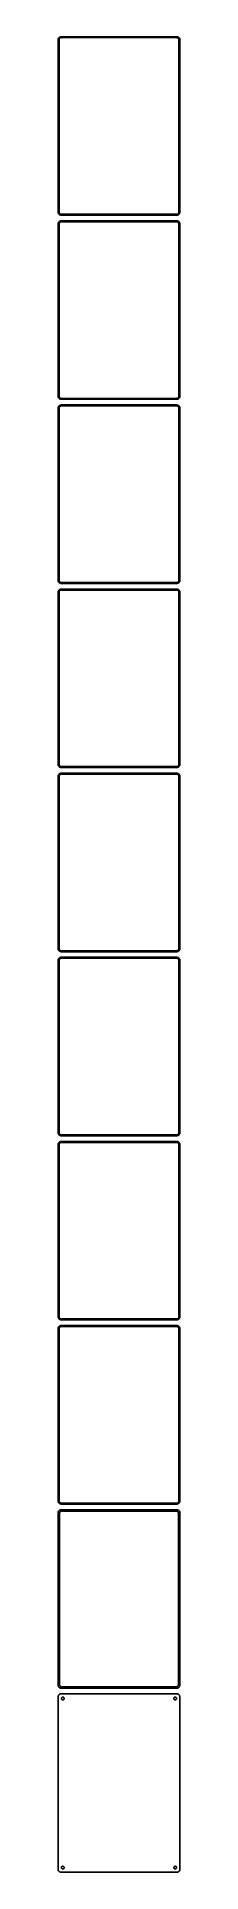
# Model space of a CAD drawing. Header units: metres. Extents: x -98 to 98, y 2798 to 5728.
import ezdxf

# ---------------------------------------------------------------- set-up
doc = ezdxf.new("R2010")
doc.units = ezdxf.units.M

msp = doc.modelspace()

# ---------------------------------------------------------------- linework, layer by layer
for p, q in [((-97.4606, 5724.13), (-97.5, 5723.5)), ((-97.5, 5723.5), (-97.5, 5448.5)), ((-97.3429, 5724.74), (-97.4606, 5724.13)), ((-97.1489, 5725.34), (-97.3429, 5724.74)), ((-96.8815, 5725.91), (-97.1489, 5725.34)), ((-96.5451, 5726.44), (-96.8815, 5725.91)), ((-96.1448, 5726.92), (-96.5451, 5726.44)), ((-95.6871, 5727.35), (-96.1448, 5726.92)), ((-96, 5723), (-95.9685, 5723.5)), ((-96, 5449), (-96, 5723)), ((-95.9685, 5723.5), (-95.8743, 5723.99)), ((-95.8743, 5723.99), (-95.7191, 5724.47)), ((-95.7191, 5724.47), (-95.5052, 5724.93)), ((-95.1791, 5727.72), (-95.6871, 5727.35)), ((-95.5052, 5724.93), (-95.2361, 5725.35)), ((-95.2361, 5725.35), (-94.9159, 5725.74)), ((-94.6289, 5728.02), (-95.1791, 5727.72)), ((-94.9159, 5725.74), (-94.5497, 5726.08)), ((-94.0451, 5728.26), (-94.6289, 5728.02)), ((-94.5497, 5726.08), (-94.1433, 5726.38)), ((-94.1433, 5726.38), (-93.7031, 5726.62)), ((-93.4369, 5728.41), (-94.0451, 5728.26)), ((-93.7031, 5726.62), (-93.2361, 5726.8)), ((-92.8139, 5728.49), (-93.4369, 5728.41)), ((-93.2361, 5726.8), (-92.7495, 5726.93)), ((92.8139, 5728.49), (-92.8139, 5728.49)), ((-92.7495, 5726.93), (-92.2512, 5726.99)), ((-92.2512, 5726.99), (92.2512, 5726.99)), ((92.2512, 5726.99), (92.7495, 5726.93)), ((92.7495, 5726.93), (93.2361, 5726.8)), ((93.4369, 5728.41), (92.8139, 5728.49)), ((93.2361, 5726.8), (93.7031, 5726.62)), ((94.0451, 5728.26), (93.4369, 5728.41)), ((93.7031, 5726.62), (94.1433, 5726.38)), ((94.6289, 5728.02), (94.0451, 5728.26)), ((94.1433, 5726.38), (94.5497, 5726.08)), ((94.5497, 5726.08), (94.9159, 5725.74)), ((95.1791, 5727.72), (94.6289, 5728.02)), ((94.9159, 5725.74), (95.2361, 5725.35)), ((95.6871, 5727.35), (95.1791, 5727.72)), ((95.2361, 5725.35), (95.5052, 5724.93)), ((95.5052, 5724.93), (95.7191, 5724.47)), ((96.1448, 5726.92), (95.6871, 5727.35)), ((95.7191, 5724.47), (95.8743, 5723.99)), ((95.8743, 5723.99), (95.9685, 5723.5)), ((95.9685, 5723.5), (96, 5723)), ((96, 5723), (96, 5449)), ((96.5451, 5726.44), (96.1448, 5726.92)), ((96.8815, 5725.91), (96.5451, 5726.44)), ((97.1489, 5725.34), (96.8815, 5725.91)), ((97.3429, 5724.74), (97.1489, 5725.34)), ((97.4606, 5724.13), (97.3429, 5724.74)), ((97.5, 5723.5), (97.4606, 5724.13)), ((97.5, 5448.5), (97.5, 5723.5)), ((-97.5, 5448.5), (-97.4606, 5447.87)), ((-97.4606, 5430.13), (-97.5, 5429.5)), ((-97.5, 5429.5), (-97.5, 5154.5)), ((-97.4606, 5447.87), (-97.3429, 5447.26)), ((-97.3429, 5430.74), (-97.4606, 5430.13)), ((-97.3429, 5447.26), (-97.1489, 5446.66)), ((-97.1489, 5431.34), (-97.3429, 5430.74)), ((-97.1489, 5446.66), (-96.8815, 5446.09)), ((-96.8815, 5431.91), (-97.1489, 5431.34)), ((-96.8815, 5446.09), (-96.5451, 5445.56)), ((-96.5451, 5432.44), (-96.8815, 5431.91)), ((-96.5451, 5445.56), (-96.1448, 5445.08)), ((-96.1448, 5432.92), (-96.5451, 5432.44)), ((-96.1448, 5445.08), (-95.6871, 5444.65)), ((-95.6871, 5433.35), (-96.1448, 5432.92)), ((-95.9685, 5448.5), (-96, 5449)), ((-96, 5429), (-95.9685, 5429.5)), ((-96, 5155), (-96, 5429)), ((-95.8743, 5448.01), (-95.9685, 5448.5)), ((-95.9685, 5429.5), (-95.8743, 5429.99)), ((-95.7191, 5447.53), (-95.8743, 5448.01)), ((-95.8743, 5429.99), (-95.7191, 5430.47)), ((-95.5052, 5447.07), (-95.7191, 5447.53)), ((-95.7191, 5430.47), (-95.5052, 5430.93)), ((-95.6871, 5444.65), (-95.1791, 5444.28)), ((-95.1791, 5433.72), (-95.6871, 5433.35)), ((-95.2361, 5446.65), (-95.5052, 5447.07)), ((-95.5052, 5430.93), (-95.2361, 5431.35)), ((-94.9159, 5446.26), (-95.2361, 5446.65)), ((-95.2361, 5431.35), (-94.9159, 5431.74)), ((-95.1791, 5444.28), (-94.6289, 5443.98)), ((-94.6289, 5434.02), (-95.1791, 5433.72)), ((-94.5497, 5445.92), (-94.9159, 5446.26)), ((-94.9159, 5431.74), (-94.5497, 5432.08)), ((-94.6289, 5443.98), (-94.0451, 5443.74)), ((-94.0451, 5434.26), (-94.6289, 5434.02)), ((-94.1433, 5445.62), (-94.5497, 5445.92)), ((-94.5497, 5432.08), (-94.1433, 5432.38)), ((-93.7031, 5445.38), (-94.1433, 5445.62)), ((-94.1433, 5432.38), (-93.7031, 5432.62)), ((-94.0451, 5443.74), (-93.4369, 5443.59)), ((-93.4369, 5434.41), (-94.0451, 5434.26)), ((-93.2361, 5445.2), (-93.7031, 5445.38)), ((-93.7031, 5432.62), (-93.2361, 5432.8)), ((-93.4369, 5443.59), (-92.8139, 5443.51)), ((-92.8139, 5434.49), (-93.4369, 5434.41)), ((-92.7495, 5445.07), (-93.2361, 5445.2)), ((-93.2361, 5432.8), (-92.7495, 5432.93)), ((-92.8139, 5443.51), (92.8139, 5443.51)), ((92.8139, 5434.49), (-92.8139, 5434.49)), ((-92.2512, 5445.01), (-92.7495, 5445.07)), ((-92.7495, 5432.93), (-92.2512, 5432.99)), ((92.2512, 5445.01), (-92.2512, 5445.01)), ((-92.2512, 5432.99), (92.2512, 5432.99)), ((92.7495, 5445.07), (92.2512, 5445.01)), ((92.2512, 5432.99), (92.7495, 5432.93)), ((93.2361, 5445.2), (92.7495, 5445.07)), ((92.7495, 5432.93), (93.2361, 5432.8)), ((92.8139, 5443.51), (93.4369, 5443.59)), ((93.4369, 5434.41), (92.8139, 5434.49)), ((93.7031, 5445.38), (93.2361, 5445.2)), ((93.2361, 5432.8), (93.7031, 5432.62)), ((93.4369, 5443.59), (94.0451, 5443.74)), ((94.0451, 5434.26), (93.4369, 5434.41)), ((94.1433, 5445.62), (93.7031, 5445.38)), ((93.7031, 5432.62), (94.1433, 5432.38)), ((94.0451, 5443.74), (94.6289, 5443.98)), ((94.6289, 5434.02), (94.0451, 5434.26)), ((94.5497, 5445.92), (94.1433, 5445.62)), ((94.1433, 5432.38), (94.5497, 5432.08)), ((94.9159, 5446.26), (94.5497, 5445.92)), ((94.5497, 5432.08), (94.9159, 5431.74)), ((94.6289, 5443.98), (95.1791, 5444.28)), ((95.1791, 5433.72), (94.6289, 5434.02)), ((95.2361, 5446.65), (94.9159, 5446.26)), ((94.9159, 5431.74), (95.2361, 5431.35)), ((95.1791, 5444.28), (95.6871, 5444.65)), ((95.6871, 5433.35), (95.1791, 5433.72)), ((95.5052, 5447.07), (95.2361, 5446.65)), ((95.2361, 5431.35), (95.5052, 5430.93)), ((95.7191, 5447.53), (95.5052, 5447.07)), ((95.5052, 5430.93), (95.7191, 5430.47)), ((95.6871, 5444.65), (96.1448, 5445.08)), ((96.1448, 5432.92), (95.6871, 5433.35)), ((95.8743, 5448.01), (95.7191, 5447.53)), ((95.7191, 5430.47), (95.8743, 5429.99)), ((95.9685, 5448.5), (95.8743, 5448.01)), ((95.8743, 5429.99), (95.9685, 5429.5)), ((96, 5449), (95.9685, 5448.5)), ((95.9685, 5429.5), (96, 5429)), ((96, 5429), (96, 5155)), ((96.1448, 5445.08), (96.5451, 5445.56)), ((96.5451, 5432.44), (96.1448, 5432.92)), ((96.5451, 5445.56), (96.8815, 5446.09)), ((96.8815, 5431.91), (96.5451, 5432.44)), ((96.8815, 5446.09), (97.1489, 5446.66)), ((97.1489, 5431.34), (96.8815, 5431.91)), ((97.1489, 5446.66), (97.3429, 5447.26)), ((97.3429, 5430.74), (97.1489, 5431.34)), ((97.3429, 5447.26), (97.4606, 5447.87)), ((97.4606, 5430.13), (97.3429, 5430.74)), ((97.4606, 5447.87), (97.5, 5448.5)), ((97.5, 5429.5), (97.4606, 5430.13)), ((97.5, 5154.5), (97.5, 5429.5)), ((-97.5, 5154.5), (-97.4606, 5153.87)), ((-97.4606, 5136.13), (-97.5, 5135.5)), ((-97.5, 5135.5), (-97.5, 4860.5)), ((-97.4606, 5153.87), (-97.3429, 5153.26)), ((-97.3429, 5136.74), (-97.4606, 5136.13)), ((-97.3429, 5153.26), (-97.1489, 5152.66)), ((-97.1489, 5137.34), (-97.3429, 5136.74)), ((-97.1489, 5152.66), (-96.8815, 5152.09)), ((-96.8815, 5137.91), (-97.1489, 5137.34)), ((-96.8815, 5152.09), (-96.5451, 5151.56)), ((-96.5451, 5138.44), (-96.8815, 5137.91)), ((-96.5451, 5151.56), (-96.1448, 5151.08)), ((-96.1448, 5138.92), (-96.5451, 5138.44)), ((-96.1448, 5151.08), (-95.6871, 5150.65)), ((-95.6871, 5139.35), (-96.1448, 5138.92)), ((-95.9685, 5154.5), (-96, 5155)), ((-96, 5135), (-95.9685, 5135.5)), ((-96, 4861), (-96, 5135)), ((-95.8743, 5154.01), (-95.9685, 5154.5)), ((-95.9685, 5135.5), (-95.8743, 5135.99)), ((-95.7191, 5153.53), (-95.8743, 5154.01)), ((-95.8743, 5135.99), (-95.7191, 5136.47)), ((-95.5052, 5153.07), (-95.7191, 5153.53)), ((-95.7191, 5136.47), (-95.5052, 5136.93)), ((-95.6871, 5150.65), (-95.1791, 5150.28)), ((-95.1791, 5139.72), (-95.6871, 5139.35)), ((-95.2361, 5152.65), (-95.5052, 5153.07)), ((-95.5052, 5136.93), (-95.2361, 5137.35)), ((-94.9159, 5152.26), (-95.2361, 5152.65)), ((-95.2361, 5137.35), (-94.9159, 5137.74)), ((-95.1791, 5150.28), (-94.6289, 5149.98)), ((-94.6289, 5140.02), (-95.1791, 5139.72)), ((-94.5497, 5151.92), (-94.9159, 5152.26)), ((-94.9159, 5137.74), (-94.5497, 5138.08)), ((-94.6289, 5149.98), (-94.0451, 5149.74)), ((-94.0451, 5140.26), (-94.6289, 5140.02)), ((-94.1433, 5151.62), (-94.5497, 5151.92)), ((-94.5497, 5138.08), (-94.1433, 5138.38)), ((-93.7031, 5151.38), (-94.1433, 5151.62)), ((-94.1433, 5138.38), (-93.7031, 5138.62)), ((-94.0451, 5149.74), (-93.4369, 5149.59)), ((-93.4369, 5140.41), (-94.0451, 5140.26)), ((-93.2361, 5151.2), (-93.7031, 5151.38)), ((-93.7031, 5138.62), (-93.2361, 5138.8)), ((-93.4369, 5149.59), (-92.8139, 5149.51)), ((-92.8139, 5140.49), (-93.4369, 5140.41)), ((-92.7495, 5151.07), (-93.2361, 5151.2)), ((-93.2361, 5138.8), (-92.7495, 5138.93)), ((-92.8139, 5149.51), (92.8139, 5149.51)), ((92.8139, 5140.49), (-92.8139, 5140.49)), ((-92.2512, 5151.01), (-92.7495, 5151.07)), ((-92.7495, 5138.93), (-92.2512, 5138.99)), ((92.2512, 5151.01), (-92.2512, 5151.01)), ((-92.2512, 5138.99), (92.2512, 5138.99)), ((92.7495, 5151.07), (92.2512, 5151.01)), ((92.2512, 5138.99), (92.7495, 5138.93)), ((93.2361, 5151.2), (92.7495, 5151.07)), ((92.7495, 5138.93), (93.2361, 5138.8)), ((92.8139, 5149.51), (93.4369, 5149.59)), ((93.4369, 5140.41), (92.8139, 5140.49)), ((93.7031, 5151.38), (93.2361, 5151.2)), ((93.2361, 5138.8), (93.7031, 5138.62)), ((93.4369, 5149.59), (94.0451, 5149.74)), ((94.0451, 5140.26), (93.4369, 5140.41)), ((94.1433, 5151.62), (93.7031, 5151.38)), ((93.7031, 5138.62), (94.1433, 5138.38)), ((94.0451, 5149.74), (94.6289, 5149.98)), ((94.6289, 5140.02), (94.0451, 5140.26)), ((94.5497, 5151.92), (94.1433, 5151.62)), ((94.1433, 5138.38), (94.5497, 5138.08)), ((94.9159, 5152.26), (94.5497, 5151.92)), ((94.5497, 5138.08), (94.9159, 5137.74)), ((94.6289, 5149.98), (95.1791, 5150.28)), ((95.1791, 5139.72), (94.6289, 5140.02)), ((95.2361, 5152.65), (94.9159, 5152.26)), ((94.9159, 5137.74), (95.2361, 5137.35)), ((95.1791, 5150.28), (95.6871, 5150.65)), ((95.6871, 5139.35), (95.1791, 5139.72)), ((95.5052, 5153.07), (95.2361, 5152.65)), ((95.2361, 5137.35), (95.5052, 5136.93)), ((95.7191, 5153.53), (95.5052, 5153.07)), ((95.5052, 5136.93), (95.7191, 5136.47)), ((95.6871, 5150.65), (96.1448, 5151.08)), ((96.1448, 5138.92), (95.6871, 5139.35)), ((95.8743, 5154.01), (95.7191, 5153.53)), ((95.7191, 5136.47), (95.8743, 5135.99)), ((95.9685, 5154.5), (95.8743, 5154.01)), ((95.8743, 5135.99), (95.9685, 5135.5)), ((96, 5155), (95.9685, 5154.5)), ((95.9685, 5135.5), (96, 5135)), ((96, 5135), (96, 4861)), ((96.1448, 5151.08), (96.5451, 5151.56)), ((96.5451, 5138.44), (96.1448, 5138.92)), ((96.5451, 5151.56), (96.8815, 5152.09)), ((96.8815, 5137.91), (96.5451, 5138.44)), ((96.8815, 5152.09), (97.1489, 5152.66)), ((97.1489, 5137.34), (96.8815, 5137.91)), ((97.1489, 5152.66), (97.3429, 5153.26)), ((97.3429, 5136.74), (97.1489, 5137.34)), ((97.3429, 5153.26), (97.4606, 5153.87)), ((97.4606, 5136.13), (97.3429, 5136.74)), ((97.4606, 5153.87), (97.5, 5154.5)), ((97.5, 5135.5), (97.4606, 5136.13)), ((97.5, 4860.5), (97.5, 5135.5)), ((-97.5, 4860.5), (-97.4606, 4859.87)), ((-97.4606, 4842.13), (-97.5, 4841.5)), ((-97.5, 4841.5), (-97.5, 4566.5)), ((-97.4606, 4859.87), (-97.3429, 4859.26)), ((-97.3429, 4842.74), (-97.4606, 4842.13)), ((-97.3429, 4859.26), (-97.1489, 4858.66)), ((-97.1489, 4843.34), (-97.3429, 4842.74)), ((-97.1489, 4858.66), (-96.8815, 4858.09)), ((-96.8815, 4843.91), (-97.1489, 4843.34)), ((-96.8815, 4858.09), (-96.5451, 4857.56)), ((-96.5451, 4844.44), (-96.8815, 4843.91)), ((-96.5451, 4857.56), (-96.1448, 4857.08)), ((-96.1448, 4844.92), (-96.5451, 4844.44)), ((-96.1448, 4857.08), (-95.6871, 4856.65)), ((-95.6871, 4845.35), (-96.1448, 4844.92)), ((-95.9685, 4860.5), (-96, 4861)), ((-96, 4841), (-95.9685, 4841.5)), ((-96, 4567), (-96, 4841)), ((-95.8743, 4860.01), (-95.9685, 4860.5)), ((-95.9685, 4841.5), (-95.8743, 4841.99)), ((-95.7191, 4859.53), (-95.8743, 4860.01)), ((-95.8743, 4841.99), (-95.7191, 4842.47)), ((-95.5052, 4859.07), (-95.7191, 4859.53)), ((-95.7191, 4842.47), (-95.5052, 4842.93)), ((-95.6871, 4856.65), (-95.1791, 4856.28)), ((-95.1791, 4845.72), (-95.6871, 4845.35)), ((-95.2361, 4858.65), (-95.5052, 4859.07)), ((-95.5052, 4842.93), (-95.2361, 4843.35)), ((-94.9159, 4858.26), (-95.2361, 4858.65)), ((-95.2361, 4843.35), (-94.9159, 4843.74)), ((-95.1791, 4856.28), (-94.6289, 4855.98)), ((-94.6289, 4846.02), (-95.1791, 4845.72)), ((-94.5497, 4857.92), (-94.9159, 4858.26)), ((-94.9159, 4843.74), (-94.5497, 4844.08)), ((-94.6289, 4855.98), (-94.0451, 4855.74)), ((-94.0451, 4846.26), (-94.6289, 4846.02)), ((-94.1433, 4857.62), (-94.5497, 4857.92)), ((-94.5497, 4844.08), (-94.1433, 4844.38)), ((-93.7031, 4857.38), (-94.1433, 4857.62)), ((-94.1433, 4844.38), (-93.7031, 4844.62)), ((-94.0451, 4855.74), (-93.4369, 4855.59)), ((-93.4369, 4846.41), (-94.0451, 4846.26)), ((-93.2361, 4857.2), (-93.7031, 4857.38)), ((-93.7031, 4844.62), (-93.2361, 4844.8)), ((-93.4369, 4855.59), (-92.8139, 4855.51)), ((-92.8139, 4846.49), (-93.4369, 4846.41)), ((-92.7495, 4857.07), (-93.2361, 4857.2)), ((-93.2361, 4844.8), (-92.7495, 4844.93)), ((-92.8139, 4855.51), (92.8139, 4855.51)), ((92.8139, 4846.49), (-92.8139, 4846.49)), ((-92.2512, 4857.01), (-92.7495, 4857.07)), ((-92.7495, 4844.93), (-92.2512, 4844.99)), ((92.2512, 4857.01), (-92.2512, 4857.01)), ((-92.2512, 4844.99), (92.2512, 4844.99)), ((92.7495, 4857.07), (92.2512, 4857.01)), ((92.2512, 4844.99), (92.7495, 4844.93)), ((93.2361, 4857.2), (92.7495, 4857.07)), ((92.7495, 4844.93), (93.2361, 4844.8)), ((92.8139, 4855.51), (93.4369, 4855.59)), ((93.4369, 4846.41), (92.8139, 4846.49)), ((93.7031, 4857.38), (93.2361, 4857.2)), ((93.2361, 4844.8), (93.7031, 4844.62)), ((93.4369, 4855.59), (94.0451, 4855.74)), ((94.0451, 4846.26), (93.4369, 4846.41)), ((94.1433, 4857.62), (93.7031, 4857.38)), ((93.7031, 4844.62), (94.1433, 4844.38)), ((94.0451, 4855.74), (94.6289, 4855.98)), ((94.6289, 4846.02), (94.0451, 4846.26)), ((94.5497, 4857.92), (94.1433, 4857.62)), ((94.1433, 4844.38), (94.5497, 4844.08)), ((94.9159, 4858.26), (94.5497, 4857.92)), ((94.5497, 4844.08), (94.9159, 4843.74)), ((94.6289, 4855.98), (95.1791, 4856.28)), ((95.1791, 4845.72), (94.6289, 4846.02)), ((95.2361, 4858.65), (94.9159, 4858.26)), ((94.9159, 4843.74), (95.2361, 4843.35)), ((95.1791, 4856.28), (95.6871, 4856.65)), ((95.6871, 4845.35), (95.1791, 4845.72)), ((95.5052, 4859.07), (95.2361, 4858.65)), ((95.2361, 4843.35), (95.5052, 4842.93)), ((95.7191, 4859.53), (95.5052, 4859.07)), ((95.5052, 4842.93), (95.7191, 4842.47)), ((95.6871, 4856.65), (96.1448, 4857.08)), ((96.1448, 4844.92), (95.6871, 4845.35)), ((95.8743, 4860.01), (95.7191, 4859.53)), ((95.7191, 4842.47), (95.8743, 4841.99)), ((95.9685, 4860.5), (95.8743, 4860.01)), ((95.8743, 4841.99), (95.9685, 4841.5)), ((96, 4861), (95.9685, 4860.5)), ((95.9685, 4841.5), (96, 4841)), ((96, 4841), (96, 4567)), ((96.1448, 4857.08), (96.5451, 4857.56)), ((96.5451, 4844.44), (96.1448, 4844.92)), ((96.5451, 4857.56), (96.8815, 4858.09)), ((96.8815, 4843.91), (96.5451, 4844.44)), ((96.8815, 4858.09), (97.1489, 4858.66)), ((97.1489, 4843.34), (96.8815, 4843.91)), ((97.1489, 4858.66), (97.3429, 4859.26)), ((97.3429, 4842.74), (97.1489, 4843.34)), ((97.3429, 4859.26), (97.4606, 4859.87)), ((97.4606, 4842.13), (97.3429, 4842.74)), ((97.4606, 4859.87), (97.5, 4860.5)), ((97.5, 4841.5), (97.4606, 4842.13)), ((97.5, 4566.5), (97.5, 4841.5)), ((-97.5, 4566.5), (-97.4606, 4565.87)), ((-97.4606, 4548.13), (-97.5, 4547.5)), ((-97.5, 4547.5), (-97.5, 4272.5)), ((-97.4606, 4565.87), (-97.3429, 4565.26)), ((-97.3429, 4548.74), (-97.4606, 4548.13)), ((-97.3429, 4565.26), (-97.1489, 4564.66)), ((-97.1489, 4549.34), (-97.3429, 4548.74)), ((-97.1489, 4564.66), (-96.8815, 4564.09)), ((-96.8815, 4549.91), (-97.1489, 4549.34)), ((-96.8815, 4564.09), (-96.5451, 4563.56)), ((-96.5451, 4550.44), (-96.8815, 4549.91)), ((-96.5451, 4563.56), (-96.1448, 4563.08)), ((-96.1448, 4550.92), (-96.5451, 4550.44)), ((-96.1448, 4563.08), (-95.6871, 4562.65)), ((-95.6871, 4551.35), (-96.1448, 4550.92)), ((-95.9685, 4566.5), (-96, 4567)), ((-96, 4547), (-95.9685, 4547.5)), ((-96, 4273), (-96, 4547)), ((-95.8743, 4566.01), (-95.9685, 4566.5)), ((-95.9685, 4547.5), (-95.8743, 4547.99)), ((-95.7191, 4565.53), (-95.8743, 4566.01)), ((-95.8743, 4547.99), (-95.7191, 4548.47)), ((-95.5052, 4565.07), (-95.7191, 4565.53)), ((-95.7191, 4548.47), (-95.5052, 4548.93)), ((-95.6871, 4562.65), (-95.1791, 4562.28)), ((-95.1791, 4551.72), (-95.6871, 4551.35)), ((-95.2361, 4564.65), (-95.5052, 4565.07)), ((-95.5052, 4548.93), (-95.2361, 4549.35)), ((-94.9159, 4564.26), (-95.2361, 4564.65)), ((-95.2361, 4549.35), (-94.9159, 4549.74)), ((-95.1791, 4562.28), (-94.6289, 4561.98)), ((-94.6289, 4552.02), (-95.1791, 4551.72)), ((-94.5497, 4563.92), (-94.9159, 4564.26)), ((-94.9159, 4549.74), (-94.5497, 4550.08)), ((-94.6289, 4561.98), (-94.0451, 4561.74)), ((-94.0451, 4552.26), (-94.6289, 4552.02)), ((-94.1433, 4563.62), (-94.5497, 4563.92)), ((-94.5497, 4550.08), (-94.1433, 4550.38)), ((-93.7031, 4563.38), (-94.1433, 4563.62)), ((-94.1433, 4550.38), (-93.7031, 4550.62)), ((-94.0451, 4561.74), (-93.4369, 4561.59)), ((-93.4369, 4552.41), (-94.0451, 4552.26)), ((-93.2361, 4563.2), (-93.7031, 4563.38)), ((-93.7031, 4550.62), (-93.2361, 4550.8)), ((-93.4369, 4561.59), (-92.8139, 4561.51)), ((-92.8139, 4552.49), (-93.4369, 4552.41)), ((-92.7495, 4563.07), (-93.2361, 4563.2)), ((-93.2361, 4550.8), (-92.7495, 4550.93)), ((-92.8139, 4561.51), (92.8139, 4561.51)), ((92.8139, 4552.49), (-92.8139, 4552.49)), ((-92.2512, 4563.01), (-92.7495, 4563.07)), ((-92.7495, 4550.93), (-92.2512, 4550.99)), ((92.2512, 4563.01), (-92.2512, 4563.01)), ((-92.2512, 4550.99), (92.2512, 4550.99)), ((92.7495, 4563.07), (92.2512, 4563.01)), ((92.2512, 4550.99), (92.7495, 4550.93)), ((93.2361, 4563.2), (92.7495, 4563.07)), ((92.7495, 4550.93), (93.2361, 4550.8)), ((92.8139, 4561.51), (93.4369, 4561.59)), ((93.4369, 4552.41), (92.8139, 4552.49)), ((93.7031, 4563.38), (93.2361, 4563.2)), ((93.2361, 4550.8), (93.7031, 4550.62)), ((93.4369, 4561.59), (94.0451, 4561.74)), ((94.0451, 4552.26), (93.4369, 4552.41)), ((94.1433, 4563.62), (93.7031, 4563.38)), ((93.7031, 4550.62), (94.1433, 4550.38)), ((94.0451, 4561.74), (94.6289, 4561.98)), ((94.6289, 4552.02), (94.0451, 4552.26)), ((94.5497, 4563.92), (94.1433, 4563.62)), ((94.1433, 4550.38), (94.5497, 4550.08)), ((94.9159, 4564.26), (94.5497, 4563.92)), ((94.5497, 4550.08), (94.9159, 4549.74)), ((94.6289, 4561.98), (95.1791, 4562.28)), ((95.1791, 4551.72), (94.6289, 4552.02)), ((95.2361, 4564.65), (94.9159, 4564.26)), ((94.9159, 4549.74), (95.2361, 4549.35)), ((95.1791, 4562.28), (95.6871, 4562.65)), ((95.6871, 4551.35), (95.1791, 4551.72)), ((95.5052, 4565.07), (95.2361, 4564.65)), ((95.2361, 4549.35), (95.5052, 4548.93)), ((95.7191, 4565.53), (95.5052, 4565.07)), ((95.5052, 4548.93), (95.7191, 4548.47)), ((95.6871, 4562.65), (96.1448, 4563.08)), ((96.1448, 4550.92), (95.6871, 4551.35)), ((95.8743, 4566.01), (95.7191, 4565.53)), ((95.7191, 4548.47), (95.8743, 4547.99)), ((95.9685, 4566.5), (95.8743, 4566.01)), ((95.8743, 4547.99), (95.9685, 4547.5)), ((96, 4567), (95.9685, 4566.5)), ((95.9685, 4547.5), (96, 4547)), ((96, 4547), (96, 4273)), ((96.1448, 4563.08), (96.5451, 4563.56)), ((96.5451, 4550.44), (96.1448, 4550.92)), ((96.5451, 4563.56), (96.8815, 4564.09)), ((96.8815, 4549.91), (96.5451, 4550.44)), ((96.8815, 4564.09), (97.1489, 4564.66)), ((97.1489, 4549.34), (96.8815, 4549.91)), ((97.1489, 4564.66), (97.3429, 4565.26)), ((97.3429, 4548.74), (97.1489, 4549.34)), ((97.3429, 4565.26), (97.4606, 4565.87)), ((97.4606, 4548.13), (97.3429, 4548.74)), ((97.4606, 4565.87), (97.5, 4566.5)), ((97.5, 4547.5), (97.4606, 4548.13)), ((97.5, 4272.5), (97.5, 4547.5)), ((-97.5, 4272.5), (-97.4606, 4271.87)), ((-97.4606, 4254.13), (-97.5, 4253.5)), ((-97.5, 4253.5), (-97.5, 3978.5)), ((-97.4606, 4271.87), (-97.3429, 4271.26)), ((-97.3429, 4254.74), (-97.4606, 4254.13)), ((-97.3429, 4271.26), (-97.1489, 4270.66)), ((-97.1489, 4255.34), (-97.3429, 4254.74)), ((-97.1489, 4270.66), (-96.8815, 4270.09)), ((-96.8815, 4255.91), (-97.1489, 4255.34)), ((-96.8815, 4270.09), (-96.5451, 4269.56)), ((-96.5451, 4256.44), (-96.8815, 4255.91)), ((-96.5451, 4269.56), (-96.1448, 4269.08)), ((-96.1448, 4256.92), (-96.5451, 4256.44)), ((-96.1448, 4269.08), (-95.6871, 4268.65)), ((-95.6871, 4257.35), (-96.1448, 4256.92)), ((-95.9685, 4272.5), (-96, 4273)), ((-96, 4253), (-95.9685, 4253.5)), ((-96, 3979), (-96, 4253)), ((-95.8743, 4272.01), (-95.9685, 4272.5)), ((-95.9685, 4253.5), (-95.8743, 4253.99)), ((-95.7191, 4271.53), (-95.8743, 4272.01)), ((-95.8743, 4253.99), (-95.7191, 4254.47)), ((-95.5052, 4271.07), (-95.7191, 4271.53)), ((-95.7191, 4254.47), (-95.5052, 4254.93)), ((-95.6871, 4268.65), (-95.1791, 4268.28)), ((-95.1791, 4257.72), (-95.6871, 4257.35)), ((-95.2361, 4270.65), (-95.5052, 4271.07)), ((-95.5052, 4254.93), (-95.2361, 4255.35)), ((-94.9159, 4270.26), (-95.2361, 4270.65)), ((-95.2361, 4255.35), (-94.9159, 4255.74)), ((-95.1791, 4268.28), (-94.6289, 4267.98)), ((-94.6289, 4258.02), (-95.1791, 4257.72)), ((-94.5497, 4269.92), (-94.9159, 4270.26)), ((-94.9159, 4255.74), (-94.5497, 4256.08)), ((-94.6289, 4267.98), (-94.0451, 4267.74)), ((-94.0451, 4258.26), (-94.6289, 4258.02)), ((-94.1433, 4269.62), (-94.5497, 4269.92)), ((-94.5497, 4256.08), (-94.1433, 4256.38)), ((-93.7031, 4269.38), (-94.1433, 4269.62)), ((-94.1433, 4256.38), (-93.7031, 4256.62)), ((-94.0451, 4267.74), (-93.4369, 4267.59)), ((-93.4369, 4258.41), (-94.0451, 4258.26)), ((-93.2361, 4269.2), (-93.7031, 4269.38)), ((-93.7031, 4256.62), (-93.2361, 4256.8)), ((-93.4369, 4267.59), (-92.8139, 4267.51)), ((-92.8139, 4258.49), (-93.4369, 4258.41)), ((-92.7495, 4269.07), (-93.2361, 4269.2)), ((-93.2361, 4256.8), (-92.7495, 4256.93)), ((-92.8139, 4267.51), (92.8139, 4267.51)), ((92.8139, 4258.49), (-92.8139, 4258.49)), ((-92.2512, 4269.01), (-92.7495, 4269.07)), ((-92.7495, 4256.93), (-92.2512, 4256.99)), ((92.2512, 4269.01), (-92.2512, 4269.01)), ((-92.2512, 4256.99), (92.2512, 4256.99)), ((92.7495, 4269.07), (92.2512, 4269.01)), ((92.2512, 4256.99), (92.7495, 4256.93)), ((93.2361, 4269.2), (92.7495, 4269.07)), ((92.7495, 4256.93), (93.2361, 4256.8)), ((92.8139, 4267.51), (93.4369, 4267.59)), ((93.4369, 4258.41), (92.8139, 4258.49)), ((93.7031, 4269.38), (93.2361, 4269.2)), ((93.2361, 4256.8), (93.7031, 4256.62)), ((93.4369, 4267.59), (94.0451, 4267.74)), ((94.0451, 4258.26), (93.4369, 4258.41)), ((94.1433, 4269.62), (93.7031, 4269.38)), ((93.7031, 4256.62), (94.1433, 4256.38)), ((94.0451, 4267.74), (94.6289, 4267.98)), ((94.6289, 4258.02), (94.0451, 4258.26)), ((94.5497, 4269.92), (94.1433, 4269.62)), ((94.1433, 4256.38), (94.5497, 4256.08)), ((94.9159, 4270.26), (94.5497, 4269.92)), ((94.5497, 4256.08), (94.9159, 4255.74)), ((94.6289, 4267.98), (95.1791, 4268.28)), ((95.1791, 4257.72), (94.6289, 4258.02)), ((95.2361, 4270.65), (94.9159, 4270.26)), ((94.9159, 4255.74), (95.2361, 4255.35)), ((95.1791, 4268.28), (95.6871, 4268.65)), ((95.6871, 4257.35), (95.1791, 4257.72)), ((95.5052, 4271.07), (95.2361, 4270.65)), ((95.2361, 4255.35), (95.5052, 4254.93)), ((95.7191, 4271.53), (95.5052, 4271.07)), ((95.5052, 4254.93), (95.7191, 4254.47)), ((95.6871, 4268.65), (96.1448, 4269.08)), ((96.1448, 4256.92), (95.6871, 4257.35)), ((95.8743, 4272.01), (95.7191, 4271.53)), ((95.7191, 4254.47), (95.8743, 4253.99)), ((95.9685, 4272.5), (95.8743, 4272.01)), ((95.8743, 4253.99), (95.9685, 4253.5)), ((96, 4273), (95.9685, 4272.5)), ((95.9685, 4253.5), (96, 4253)), ((96, 4253), (96, 3979)), ((96.1448, 4269.08), (96.5451, 4269.56)), ((96.5451, 4256.44), (96.1448, 4256.92)), ((96.5451, 4269.56), (96.8815, 4270.09)), ((96.8815, 4255.91), (96.5451, 4256.44)), ((96.8815, 4270.09), (97.1489, 4270.66)), ((97.1489, 4255.34), (96.8815, 4255.91)), ((97.1489, 4270.66), (97.3429, 4271.26)), ((97.3429, 4254.74), (97.1489, 4255.34)), ((97.3429, 4271.26), (97.4606, 4271.87)), ((97.4606, 4254.13), (97.3429, 4254.74)), ((97.4606, 4271.87), (97.5, 4272.5)), ((97.5, 4253.5), (97.4606, 4254.13)), ((97.5, 3978.5), (97.5, 4253.5)), ((-97.5, 3978.5), (-97.4606, 3977.87)), ((-97.4606, 3960.13), (-97.5, 3959.5)), ((-97.5, 3959.5), (-97.5, 3684.5)), ((-97.4606, 3977.87), (-97.3429, 3977.26)), ((-97.3429, 3960.74), (-97.4606, 3960.13)), ((-97.3429, 3977.26), (-97.1489, 3976.66)), ((-97.1489, 3961.34), (-97.3429, 3960.74)), ((-97.1489, 3976.66), (-96.8815, 3976.09)), ((-96.8815, 3961.91), (-97.1489, 3961.34)), ((-96.8815, 3976.09), (-96.5451, 3975.56)), ((-96.5451, 3962.44), (-96.8815, 3961.91)), ((-96.5451, 3975.56), (-96.1448, 3975.08)), ((-96.1448, 3962.92), (-96.5451, 3962.44)), ((-96.1448, 3975.08), (-95.6871, 3974.65)), ((-95.6871, 3963.35), (-96.1448, 3962.92)), ((-95.9685, 3978.5), (-96, 3979)), ((-96, 3959), (-95.9685, 3959.5)), ((-96, 3685), (-96, 3959)), ((-95.8743, 3978.01), (-95.9685, 3978.5)), ((-95.9685, 3959.5), (-95.8743, 3959.99)), ((-95.7191, 3977.53), (-95.8743, 3978.01)), ((-95.8743, 3959.99), (-95.7191, 3960.47)), ((-95.5052, 3977.07), (-95.7191, 3977.53)), ((-95.7191, 3960.47), (-95.5052, 3960.93)), ((-95.6871, 3974.65), (-95.1791, 3974.28)), ((-95.1791, 3963.72), (-95.6871, 3963.35)), ((-95.2361, 3976.65), (-95.5052, 3977.07)), ((-95.5052, 3960.93), (-95.2361, 3961.35)), ((-94.9159, 3976.26), (-95.2361, 3976.65)), ((-95.2361, 3961.35), (-94.9159, 3961.74)), ((-95.1791, 3974.28), (-94.6289, 3973.98)), ((-94.6289, 3964.02), (-95.1791, 3963.72)), ((-94.5497, 3975.92), (-94.9159, 3976.26)), ((-94.9159, 3961.74), (-94.5497, 3962.08)), ((-94.6289, 3973.98), (-94.0451, 3973.74)), ((-94.0451, 3964.26), (-94.6289, 3964.02)), ((-94.1433, 3975.62), (-94.5497, 3975.92)), ((-94.5497, 3962.08), (-94.1433, 3962.38)), ((-93.7031, 3975.38), (-94.1433, 3975.62)), ((-94.1433, 3962.38), (-93.7031, 3962.62)), ((-94.0451, 3973.74), (-93.4369, 3973.59)), ((-93.4369, 3964.41), (-94.0451, 3964.26)), ((-93.2361, 3975.2), (-93.7031, 3975.38)), ((-93.7031, 3962.62), (-93.2361, 3962.8)), ((-93.4369, 3973.59), (-92.8139, 3973.51)), ((-92.8139, 3964.49), (-93.4369, 3964.41)), ((-92.7495, 3975.07), (-93.2361, 3975.2)), ((-93.2361, 3962.8), (-92.7495, 3962.93)), ((-92.8139, 3973.51), (92.8139, 3973.51)), ((92.8139, 3964.49), (-92.8139, 3964.49)), ((-92.2512, 3975.01), (-92.7495, 3975.07)), ((-92.7495, 3962.93), (-92.2512, 3962.99)), ((92.2512, 3975.01), (-92.2512, 3975.01)), ((-92.2512, 3962.99), (92.2512, 3962.99)), ((92.7495, 3975.07), (92.2512, 3975.01)), ((92.2512, 3962.99), (92.7495, 3962.93)), ((93.2361, 3975.2), (92.7495, 3975.07)), ((92.7495, 3962.93), (93.2361, 3962.8)), ((92.8139, 3973.51), (93.4369, 3973.59)), ((93.4369, 3964.41), (92.8139, 3964.49)), ((93.7031, 3975.38), (93.2361, 3975.2)), ((93.2361, 3962.8), (93.7031, 3962.62)), ((93.4369, 3973.59), (94.0451, 3973.74)), ((94.0451, 3964.26), (93.4369, 3964.41)), ((94.1433, 3975.62), (93.7031, 3975.38)), ((93.7031, 3962.62), (94.1433, 3962.38)), ((94.0451, 3973.74), (94.6289, 3973.98)), ((94.6289, 3964.02), (94.0451, 3964.26)), ((94.5497, 3975.92), (94.1433, 3975.62)), ((94.1433, 3962.38), (94.5497, 3962.08)), ((94.9159, 3976.26), (94.5497, 3975.92)), ((94.5497, 3962.08), (94.9159, 3961.74)), ((94.6289, 3973.98), (95.1791, 3974.28)), ((95.1791, 3963.72), (94.6289, 3964.02)), ((95.2361, 3976.65), (94.9159, 3976.26)), ((94.9159, 3961.74), (95.2361, 3961.35)), ((95.1791, 3974.28), (95.6871, 3974.65)), ((95.6871, 3963.35), (95.1791, 3963.72)), ((95.5052, 3977.07), (95.2361, 3976.65)), ((95.2361, 3961.35), (95.5052, 3960.93)), ((95.7191, 3977.53), (95.5052, 3977.07)), ((95.5052, 3960.93), (95.7191, 3960.47)), ((95.6871, 3974.65), (96.1448, 3975.08)), ((96.1448, 3962.92), (95.6871, 3963.35)), ((95.8743, 3978.01), (95.7191, 3977.53)), ((95.7191, 3960.47), (95.8743, 3959.99)), ((95.9685, 3978.5), (95.8743, 3978.01)), ((95.8743, 3959.99), (95.9685, 3959.5)), ((96, 3979), (95.9685, 3978.5)), ((95.9685, 3959.5), (96, 3959)), ((96, 3959), (96, 3685)), ((96.1448, 3975.08), (96.5451, 3975.56)), ((96.5451, 3962.44), (96.1448, 3962.92)), ((96.5451, 3975.56), (96.8815, 3976.09)), ((96.8815, 3961.91), (96.5451, 3962.44)), ((96.8815, 3976.09), (97.1489, 3976.66)), ((97.1489, 3961.34), (96.8815, 3961.91)), ((97.1489, 3976.66), (97.3429, 3977.26)), ((97.3429, 3960.74), (97.1489, 3961.34)), ((97.3429, 3977.26), (97.4606, 3977.87)), ((97.4606, 3960.13), (97.3429, 3960.74)), ((97.4606, 3977.87), (97.5, 3978.5)), ((97.5, 3959.5), (97.4606, 3960.13)), ((97.5, 3684.5), (97.5, 3959.5)), ((-97.5, 3684.5), (-97.4606, 3683.87)), ((-97.4606, 3666.13), (-97.5, 3665.5)), ((-97.5, 3665.5), (-97.5, 3390.5)), ((-97.4606, 3683.87), (-97.3429, 3683.26)), ((-97.3429, 3666.74), (-97.4606, 3666.13)), ((-97.3429, 3683.26), (-97.1489, 3682.66)), ((-97.1489, 3667.34), (-97.3429, 3666.74)), ((-97.1489, 3682.66), (-96.8815, 3682.09)), ((-96.8815, 3667.91), (-97.1489, 3667.34)), ((-96.8815, 3682.09), (-96.5451, 3681.56)), ((-96.5451, 3668.44), (-96.8815, 3667.91)), ((-96.5451, 3681.56), (-96.1448, 3681.08)), ((-96.1448, 3668.92), (-96.5451, 3668.44)), ((-96.1448, 3681.08), (-95.6871, 3680.65)), ((-95.6871, 3669.35), (-96.1448, 3668.92)), ((-95.9685, 3684.5), (-96, 3685)), ((-96, 3665), (-95.9685, 3665.5)), ((-96, 3391), (-96, 3665)), ((-95.8743, 3684.01), (-95.9685, 3684.5)), ((-95.9685, 3665.5), (-95.8743, 3665.99)), ((-95.7191, 3683.53), (-95.8743, 3684.01)), ((-95.8743, 3665.99), (-95.7191, 3666.47)), ((-95.5052, 3683.07), (-95.7191, 3683.53)), ((-95.7191, 3666.47), (-95.5052, 3666.93)), ((-95.6871, 3680.65), (-95.1791, 3680.28)), ((-95.1791, 3669.72), (-95.6871, 3669.35)), ((-95.2361, 3682.65), (-95.5052, 3683.07)), ((-95.5052, 3666.93), (-95.2361, 3667.35)), ((-94.9159, 3682.26), (-95.2361, 3682.65)), ((-95.2361, 3667.35), (-94.9159, 3667.74)), ((-95.1791, 3680.28), (-94.6289, 3679.98)), ((-94.6289, 3670.02), (-95.1791, 3669.72)), ((-94.5497, 3681.92), (-94.9159, 3682.26)), ((-94.9159, 3667.74), (-94.5497, 3668.08)), ((-94.6289, 3679.98), (-94.0451, 3679.74)), ((-94.0451, 3670.26), (-94.6289, 3670.02)), ((-94.1433, 3681.62), (-94.5497, 3681.92)), ((-94.5497, 3668.08), (-94.1433, 3668.38)), ((-93.7031, 3681.38), (-94.1433, 3681.62)), ((-94.1433, 3668.38), (-93.7031, 3668.62)), ((-94.0451, 3679.74), (-93.4369, 3679.59)), ((-93.4369, 3670.41), (-94.0451, 3670.26)), ((-93.2361, 3681.2), (-93.7031, 3681.38)), ((-93.7031, 3668.62), (-93.2361, 3668.8)), ((-93.4369, 3679.59), (-92.8139, 3679.51)), ((-92.8139, 3670.49), (-93.4369, 3670.41)), ((-92.7495, 3681.07), (-93.2361, 3681.2)), ((-93.2361, 3668.8), (-92.7495, 3668.93)), ((-92.8139, 3679.51), (92.8139, 3679.51)), ((92.8139, 3670.49), (-92.8139, 3670.49)), ((-92.2512, 3681.01), (-92.7495, 3681.07)), ((-92.7495, 3668.93), (-92.2512, 3668.99)), ((92.2512, 3681.01), (-92.2512, 3681.01)), ((-92.2512, 3668.99), (92.2512, 3668.99)), ((92.7495, 3681.07), (92.2512, 3681.01)), ((92.2512, 3668.99), (92.7495, 3668.93)), ((93.2361, 3681.2), (92.7495, 3681.07)), ((92.7495, 3668.93), (93.2361, 3668.8)), ((92.8139, 3679.51), (93.4369, 3679.59)), ((93.4369, 3670.41), (92.8139, 3670.49)), ((93.7031, 3681.38), (93.2361, 3681.2)), ((93.2361, 3668.8), (93.7031, 3668.62)), ((93.4369, 3679.59), (94.0451, 3679.74)), ((94.0451, 3670.26), (93.4369, 3670.41)), ((94.1433, 3681.62), (93.7031, 3681.38)), ((93.7031, 3668.62), (94.1433, 3668.38)), ((94.0451, 3679.74), (94.6289, 3679.98)), ((94.6289, 3670.02), (94.0451, 3670.26)), ((94.5497, 3681.92), (94.1433, 3681.62)), ((94.1433, 3668.38), (94.5497, 3668.08)), ((94.9159, 3682.26), (94.5497, 3681.92)), ((94.5497, 3668.08), (94.9159, 3667.74)), ((94.6289, 3679.98), (95.1791, 3680.28)), ((95.1791, 3669.72), (94.6289, 3670.02)), ((95.2361, 3682.65), (94.9159, 3682.26)), ((94.9159, 3667.74), (95.2361, 3667.35)), ((95.1791, 3680.28), (95.6871, 3680.65)), ((95.6871, 3669.35), (95.1791, 3669.72)), ((95.5052, 3683.07), (95.2361, 3682.65)), ((95.2361, 3667.35), (95.5052, 3666.93)), ((95.7191, 3683.53), (95.5052, 3683.07)), ((95.5052, 3666.93), (95.7191, 3666.47)), ((95.6871, 3680.65), (96.1448, 3681.08)), ((96.1448, 3668.92), (95.6871, 3669.35)), ((95.8743, 3684.01), (95.7191, 3683.53)), ((95.7191, 3666.47), (95.8743, 3665.99)), ((95.9685, 3684.5), (95.8743, 3684.01)), ((95.8743, 3665.99), (95.9685, 3665.5)), ((96, 3685), (95.9685, 3684.5)), ((95.9685, 3665.5), (96, 3665)), ((96, 3665), (96, 3391)), ((96.1448, 3681.08), (96.5451, 3681.56)), ((96.5451, 3668.44), (96.1448, 3668.92)), ((96.5451, 3681.56), (96.8815, 3682.09)), ((96.8815, 3667.91), (96.5451, 3668.44)), ((96.8815, 3682.09), (97.1489, 3682.66)), ((97.1489, 3667.34), (96.8815, 3667.91)), ((97.1489, 3682.66), (97.3429, 3683.26)), ((97.3429, 3666.74), (97.1489, 3667.34)), ((97.3429, 3683.26), (97.4606, 3683.87)), ((97.4606, 3666.13), (97.3429, 3666.74)), ((97.4606, 3683.87), (97.5, 3684.5)), ((97.5, 3665.5), (97.4606, 3666.13)), ((97.5, 3390.5), (97.5, 3665.5)), ((-97.5, 3390.5), (-97.4606, 3389.87)), ((-97.4606, 3372.13), (-97.5, 3371.5)), ((-97.5, 3371.5), (-97.5, 3096.5)), ((-97.4606, 3389.87), (-97.3429, 3389.26)), ((-97.3429, 3372.74), (-97.4606, 3372.13)), ((-97.3429, 3389.26), (-97.1489, 3388.66)), ((-97.1489, 3373.34), (-97.3429, 3372.74)), ((-97.1489, 3388.66), (-96.8815, 3388.09)), ((-96.8815, 3373.91), (-97.1489, 3373.34)), ((-96.8815, 3388.09), (-96.5451, 3387.56)), ((-96.5451, 3374.44), (-96.8815, 3373.91)), ((-96.5451, 3387.56), (-96.1448, 3387.08)), ((-96.1448, 3374.92), (-96.5451, 3374.44)), ((-96.1448, 3387.08), (-95.6871, 3386.65)), ((-95.6871, 3375.35), (-96.1448, 3374.92)), ((-95.9685, 3390.5), (-96, 3391)), ((-95.8743, 3390.01), (-95.9685, 3390.5)), ((-95.7191, 3389.53), (-95.8743, 3390.01)), ((-95.5052, 3389.07), (-95.7191, 3389.53)), ((-95.6871, 3386.65), (-95.1791, 3386.28)), ((-95.1791, 3375.72), (-95.6871, 3375.35)), ((-95.2361, 3388.65), (-95.5052, 3389.07)), ((-94.9159, 3388.26), (-95.2361, 3388.65)), ((-95.1791, 3386.28), (-94.6289, 3385.98)), ((-94.6289, 3376.02), (-95.1791, 3375.72)), ((-95.1129, 3371), (-95.0884, 3371.39)), ((-95.1129, 3097), (-95.1129, 3371)), ((-95.0884, 3371.39), (-95.0151, 3371.77)), ((-95.0151, 3371.77), (-94.8943, 3372.15)), ((-94.5497, 3387.92), (-94.9159, 3388.26)), ((-94.8943, 3372.15), (-94.7279, 3372.5)), ((-94.7279, 3372.5), (-94.5184, 3372.83)), ((-94.6289, 3385.98), (-94.0451, 3385.74)), ((-94.0451, 3376.26), (-94.6289, 3376.02)), ((-94.1433, 3387.62), (-94.5497, 3387.92)), ((-94.5184, 3372.83), (-94.2692, 3373.13)), ((-94.2692, 3373.13), (-93.9843, 3373.4)), ((-93.7031, 3387.38), (-94.1433, 3387.62)), ((-94.0451, 3385.74), (-93.4369, 3385.59)), ((-93.4369, 3376.41), (-94.0451, 3376.26)), ((-93.9843, 3373.4), (-93.668, 3373.63)), ((-93.2361, 3387.2), (-93.7031, 3387.38)), ((-93.668, 3373.63), (-93.3254, 3373.82)), ((-93.4369, 3385.59), (-92.8139, 3385.51)), ((-92.8139, 3376.49), (-93.4369, 3376.41)), ((-93.3254, 3373.82), (-92.9619, 3373.96)), ((-92.7495, 3387.07), (-93.2361, 3387.2)), ((-92.9619, 3373.96), (-92.5833, 3374.06)), ((-92.8139, 3385.51), (92.8139, 3385.51)), ((92.8139, 3376.49), (-92.8139, 3376.49)), ((-92.2512, 3387.01), (-92.7495, 3387.07)), ((-92.5833, 3374.06), (-92.1955, 3374.11)), ((92.2512, 3387.01), (-92.2512, 3387.01)), ((-92.1955, 3374.11), (92.1955, 3374.11)), ((92.1955, 3374.11), (92.5833, 3374.06)), ((92.7495, 3387.07), (92.2512, 3387.01)), ((92.5833, 3374.06), (92.9619, 3373.96)), ((93.2361, 3387.2), (92.7495, 3387.07)), ((92.8139, 3385.51), (93.4369, 3385.59)), ((93.4369, 3376.41), (92.8139, 3376.49)), ((92.9619, 3373.96), (93.3254, 3373.82)), ((93.7031, 3387.38), (93.2361, 3387.2)), ((93.3254, 3373.82), (93.668, 3373.63)), ((93.4369, 3385.59), (94.0451, 3385.74)), ((94.0451, 3376.26), (93.4369, 3376.41)), ((93.668, 3373.63), (93.9843, 3373.4)), ((94.1433, 3387.62), (93.7031, 3387.38)), ((93.9843, 3373.4), (94.2692, 3373.13)), ((94.0451, 3385.74), (94.6289, 3385.98)), ((94.6289, 3376.02), (94.0451, 3376.26)), ((94.5497, 3387.92), (94.1433, 3387.62)), ((94.2692, 3373.13), (94.5184, 3372.83)), ((94.5184, 3372.83), (94.7279, 3372.5)), ((94.9159, 3388.26), (94.5497, 3387.92)), ((94.6289, 3385.98), (95.1791, 3386.28)), ((95.1791, 3375.72), (94.6289, 3376.02)), ((94.7279, 3372.5), (94.8943, 3372.15)), ((94.8943, 3372.15), (95.0151, 3371.77)), ((95.2361, 3388.65), (94.9159, 3388.26)), ((95.0151, 3371.77), (95.0884, 3371.39)), ((95.0884, 3371.39), (95.1129, 3371)), ((95.1129, 3371), (95.1129, 3097)), ((95.1791, 3386.28), (95.6871, 3386.65)), ((95.6871, 3375.35), (95.1791, 3375.72)), ((95.5052, 3389.07), (95.2361, 3388.65)), ((95.7191, 3389.53), (95.5052, 3389.07)), ((95.6871, 3386.65), (96.1448, 3387.08)), ((96.1448, 3374.92), (95.6871, 3375.35)), ((95.8743, 3390.01), (95.7191, 3389.53)), ((95.9685, 3390.5), (95.8743, 3390.01)), ((96, 3391), (95.9685, 3390.5)), ((96.1448, 3387.08), (96.5451, 3387.56)), ((96.5451, 3374.44), (96.1448, 3374.92)), ((96.5451, 3387.56), (96.8815, 3388.09)), ((96.8815, 3373.91), (96.5451, 3374.44)), ((96.8815, 3388.09), (97.1489, 3388.66)), ((97.1489, 3373.34), (96.8815, 3373.91)), ((97.1489, 3388.66), (97.3429, 3389.26)), ((97.3429, 3372.74), (97.1489, 3373.34)), ((97.3429, 3389.26), (97.4606, 3389.87)), ((97.4606, 3372.13), (97.3429, 3372.74)), ((97.4606, 3389.87), (97.5, 3390.5)), ((97.5, 3371.5), (97.4606, 3372.13)), ((97.5, 3096.5), (97.5, 3371.5)), ((-97.5, 3096.5), (-97.4606, 3095.87)), ((-97.4606, 3078.13), (-97.5, 3077.5)), ((-97.4606, 3095.87), (-97.3429, 3095.26)), ((-97.3429, 3078.74), (-97.4606, 3078.13)), ((-97.3429, 3095.26), (-97.1489, 3094.66)), ((-97.1489, 3079.34), (-97.3429, 3078.74)), ((-97.1489, 3094.66), (-96.8815, 3094.09)), ((-96.8815, 3079.91), (-97.1489, 3079.34)), ((-96.8815, 3094.09), (-96.5451, 3093.56)), ((-96.5451, 3080.44), (-96.8815, 3079.91)), ((-96.5451, 3093.56), (-96.1448, 3093.08)), ((-96.1448, 3080.92), (-96.5451, 3080.44)), ((-96.1448, 3093.08), (-95.6871, 3092.65)), ((-95.6871, 3081.35), (-96.1448, 3080.92)), ((-95.6871, 3092.65), (-95.1791, 3092.28)), ((-95.1791, 3081.72), (-95.6871, 3081.35)), ((-95.1791, 3092.28), (-94.6289, 3091.98)), ((-94.6289, 3082.02), (-95.1791, 3081.72)), ((-95.0884, 3096.61), (-95.1129, 3097)), ((-95.0151, 3096.23), (-95.0884, 3096.61)), ((-94.8943, 3095.85), (-95.0151, 3096.23)), ((-94.7279, 3095.5), (-94.8943, 3095.85)), ((-94.5184, 3095.17), (-94.7279, 3095.5)), ((-94.6289, 3091.98), (-94.0451, 3091.74)), ((-94.0451, 3082.26), (-94.6289, 3082.02)), ((-94.2692, 3094.87), (-94.5184, 3095.17)), ((-93.9843, 3094.6), (-94.2692, 3094.87)), ((-94.0451, 3091.74), (-93.4369, 3091.59)), ((-93.4369, 3082.41), (-94.0451, 3082.26)), ((-93.668, 3094.37), (-93.9843, 3094.6)), ((-93.3254, 3094.18), (-93.668, 3094.37)), ((-93.4369, 3091.59), (-92.8139, 3091.51)), ((-92.8139, 3082.49), (-93.4369, 3082.41)), ((-92.9619, 3094.04), (-93.3254, 3094.18)), ((-92.5833, 3093.94), (-92.9619, 3094.04)), ((-92.8139, 3091.51), (92.8139, 3091.51)), ((92.8139, 3082.49), (-92.8139, 3082.49)), ((-92.1955, 3093.89), (-92.5833, 3093.94)), ((92.1955, 3093.89), (-92.1955, 3093.89)), ((92.5833, 3093.94), (92.1955, 3093.89)), ((92.9619, 3094.04), (92.5833, 3093.94)), ((92.8139, 3091.51), (93.4369, 3091.59)), ((93.4369, 3082.41), (92.8139, 3082.49)), ((93.3254, 3094.18), (92.9619, 3094.04)), ((93.668, 3094.37), (93.3254, 3094.18)), ((93.4369, 3091.59), (94.0451, 3091.74)), ((94.0451, 3082.26), (93.4369, 3082.41)), ((93.9843, 3094.6), (93.668, 3094.37)), ((94.2692, 3094.87), (93.9843, 3094.6)), ((94.0451, 3091.74), (94.6289, 3091.98)), ((94.6289, 3082.02), (94.0451, 3082.26)), ((94.5184, 3095.17), (94.2692, 3094.87)), ((94.7279, 3095.5), (94.5184, 3095.17)), ((94.6289, 3091.98), (95.1791, 3092.28)), ((95.1791, 3081.72), (94.6289, 3082.02)), ((94.8943, 3095.85), (94.7279, 3095.5)), ((95.0151, 3096.23), (94.8943, 3095.85)), ((95.0884, 3096.61), (95.0151, 3096.23)), ((95.1129, 3097), (95.0884, 3096.61)), ((95.1791, 3092.28), (95.6871, 3092.65)), ((95.6871, 3081.35), (95.1791, 3081.72)), ((95.6871, 3092.65), (96.1448, 3093.08)), ((96.1448, 3080.92), (95.6871, 3081.35)), ((96.1448, 3093.08), (96.5451, 3093.56)), ((96.5451, 3080.44), (96.1448, 3080.92)), ((96.5451, 3093.56), (96.8815, 3094.09)), ((96.8815, 3079.91), (96.5451, 3080.44)), ((96.8815, 3094.09), (97.1489, 3094.66)), ((97.1489, 3079.34), (96.8815, 3079.91)), ((97.1489, 3094.66), (97.3429, 3095.26)), ((97.3429, 3078.74), (97.1489, 3079.34)), ((97.3429, 3095.26), (97.4606, 3095.87)), ((97.4606, 3078.13), (97.3429, 3078.74)), ((97.4606, 3095.87), (97.5, 3096.5)), ((97.5, 3077.5), (97.4606, 3078.13)), ((-97.5, 3077.5), (-97.5, 2802.5)), ((-92.1353, 3075), (-92.1185, 3075.27)), ((-92.1185, 3074.73), (-92.1353, 3075)), ((-92.1185, 3075.27), (-92.0682, 3075.53)), ((-92.0682, 3074.47), (-92.1185, 3074.73)), ((-92.0682, 3075.53), (-91.9853, 3075.79)), ((-91.9853, 3074.21), (-92.0682, 3074.47)), ((-91.9853, 3075.79), (-91.8712, 3076.03)), ((-91.8712, 3073.97), (-91.9853, 3074.21)), ((-91.8712, 3076.03), (-91.7275, 3076.26)), ((-91.7275, 3073.74), (-91.8712, 3073.97)), ((-91.7275, 3076.26), (-91.5566, 3076.46)), ((-91.5566, 3073.54), (-91.7275, 3073.74)), ((-91.5566, 3076.46), (-91.3611, 3076.65)), ((-91.3611, 3073.35), (-91.5566, 3073.54)), ((-91.3611, 3076.65), (-91.1441, 3076.8)), ((-91.1441, 3073.2), (-91.3611, 3073.35)), ((-91.1441, 3076.8), (-90.9092, 3076.93)), ((-90.9092, 3073.07), (-91.1441, 3073.2)), ((-90.9092, 3076.93), (-90.6598, 3077.03)), ((-90.6598, 3072.97), (-90.9092, 3073.07)), ((-90.6598, 3077.03), (-90.4001, 3077.1)), ((-90.4001, 3072.9), (-90.6598, 3072.97)), ((-90.4001, 3077.1), (-90.1341, 3077.13)), ((-90.1341, 3072.87), (-90.4001, 3072.9)), ((-90.1341, 3077.13), (-89.8659, 3077.13)), ((-89.8659, 3072.87), (-90.1341, 3072.87)), ((-89.8659, 3077.13), (-89.5999, 3077.1)), ((-89.5999, 3072.9), (-89.8659, 3072.87)), ((-89.5999, 3077.1), (-89.3401, 3077.03)), ((-89.3401, 3072.97), (-89.5999, 3072.9)), ((-89.3401, 3077.03), (-89.0908, 3076.93)), ((-89.0908, 3073.07), (-89.3401, 3072.97)), ((-89.0908, 3076.93), (-88.8559, 3076.8)), ((-88.8559, 3073.2), (-89.0908, 3073.07)), ((-88.8559, 3076.8), (-88.6389, 3076.65)), ((-88.6389, 3073.35), (-88.8559, 3073.2)), ((-88.6389, 3076.65), (-88.4434, 3076.46)), ((-88.4434, 3073.54), (-88.6389, 3073.35)), ((-88.4434, 3076.46), (-88.2725, 3076.26)), ((-88.2725, 3073.74), (-88.4434, 3073.54)), ((-88.2725, 3076.26), (-88.1288, 3076.03)), ((-88.1288, 3073.97), (-88.2725, 3073.74)), ((-88.1288, 3076.03), (-88.0146, 3075.79)), ((-88.0146, 3074.21), (-88.1288, 3073.97)), ((-88.0146, 3075.79), (-87.9318, 3075.53)), ((-87.9318, 3074.47), (-88.0146, 3074.21)), ((-87.9318, 3075.53), (-87.8815, 3075.27)), ((-87.8815, 3074.73), (-87.9318, 3074.47)), ((-87.8815, 3075.27), (-87.8647, 3075)), ((-87.8647, 3075), (-87.8815, 3074.73)), ((87.8647, 3075), (87.8815, 3075.27)), ((87.8815, 3074.73), (87.8647, 3075)), ((87.8815, 3075.27), (87.9318, 3075.53)), ((87.9318, 3074.47), (87.8815, 3074.73)), ((87.9318, 3075.53), (88.0146, 3075.79)), ((88.0146, 3074.21), (87.9318, 3074.47)), ((88.0146, 3075.79), (88.1288, 3076.03)), ((88.1288, 3073.97), (88.0146, 3074.21)), ((88.1288, 3076.03), (88.2725, 3076.26)), ((88.2725, 3073.74), (88.1288, 3073.97)), ((88.2725, 3076.26), (88.4434, 3076.46)), ((88.4434, 3073.54), (88.2725, 3073.74)), ((88.4434, 3076.46), (88.6389, 3076.65)), ((88.6389, 3073.35), (88.4434, 3073.54)), ((88.6389, 3076.65), (88.8559, 3076.8)), ((88.8559, 3073.2), (88.6389, 3073.35)), ((88.8559, 3076.8), (89.0908, 3076.93)), ((89.0908, 3073.07), (88.8559, 3073.2)), ((89.0908, 3076.93), (89.3401, 3077.03)), ((89.3401, 3072.97), (89.0908, 3073.07)), ((89.3401, 3077.03), (89.5999, 3077.1)), ((89.5999, 3072.9), (89.3401, 3072.97)), ((89.5999, 3077.1), (89.8659, 3077.13)), ((89.8659, 3072.87), (89.5999, 3072.9)), ((89.8659, 3077.13), (90.1341, 3077.13)), ((90.1341, 3072.87), (89.8659, 3072.87)), ((90.1341, 3077.13), (90.4001, 3077.1)), ((90.4001, 3072.9), (90.1341, 3072.87)), ((90.4001, 3077.1), (90.6598, 3077.03)), ((90.6598, 3072.97), (90.4001, 3072.9)), ((90.6598, 3077.03), (90.9092, 3076.93)), ((90.9092, 3073.07), (90.6598, 3072.97)), ((90.9092, 3076.93), (91.1441, 3076.8)), ((91.1441, 3073.2), (90.9092, 3073.07)), ((91.1441, 3076.8), (91.3611, 3076.65)), ((91.3611, 3073.35), (91.1441, 3073.2)), ((91.3611, 3076.65), (91.5566, 3076.46)), ((91.5566, 3073.54), (91.3611, 3073.35)), ((91.5566, 3076.46), (91.7275, 3076.26)), ((91.7275, 3073.74), (91.5566, 3073.54)), ((91.7275, 3076.26), (91.8712, 3076.03)), ((91.8712, 3073.97), (91.7275, 3073.74)), ((91.8712, 3076.03), (91.9853, 3075.79)), ((91.9853, 3074.21), (91.8712, 3073.97)), ((91.9853, 3075.79), (92.0682, 3075.53)), ((92.0682, 3074.47), (91.9853, 3074.21)), ((92.0682, 3075.53), (92.1185, 3075.27)), ((92.1185, 3074.73), (92.0682, 3074.47)), ((92.1185, 3075.27), (92.1353, 3075)), ((92.1353, 3075), (92.1185, 3074.73)), ((97.5, 2802.5), (97.5, 3077.5)), ((-97.5, 2802.5), (-97.4606, 2801.87)), ((-97.4606, 2801.87), (-97.3429, 2801.26)), ((-97.3429, 2801.26), (-97.1489, 2800.66)), ((-97.1489, 2800.66), (-96.8815, 2800.09)), ((-96.8815, 2800.09), (-96.5451, 2799.56)), ((-96.5451, 2799.56), (-96.1448, 2799.08)), ((-96.1448, 2799.08), (-95.6871, 2798.65)), ((-95.6871, 2798.65), (-95.1791, 2798.28)), ((-95.1791, 2798.28), (-94.6289, 2797.98)), ((-94.6289, 2797.98), (-94.0451, 2797.74)), ((-94.0451, 2797.74), (-93.4369, 2797.59)), ((-93.4369, 2797.59), (-92.8139, 2797.51)), ((-92.8139, 2797.51), (92.8139, 2797.51)), ((-92.1353, 2805), (-92.1185, 2805.27)), ((-92.1185, 2804.73), (-92.1353, 2805)), ((-92.1185, 2805.27), (-92.0682, 2805.53)), ((-92.0682, 2804.47), (-92.1185, 2804.73)), ((-92.0682, 2805.53), (-91.9853, 2805.79)), ((-91.9853, 2804.21), (-92.0682, 2804.47)), ((-91.9853, 2805.79), (-91.8712, 2806.03)), ((-91.8712, 2803.97), (-91.9853, 2804.21)), ((-91.8712, 2806.03), (-91.7275, 2806.26)), ((-91.7275, 2803.74), (-91.8712, 2803.97)), ((-91.7275, 2806.26), (-91.5566, 2806.46)), ((-91.5566, 2803.54), (-91.7275, 2803.74)), ((-91.5566, 2806.46), (-91.3611, 2806.65)), ((-91.3611, 2803.35), (-91.5566, 2803.54)), ((-91.3611, 2806.65), (-91.1441, 2806.8)), ((-91.1441, 2803.2), (-91.3611, 2803.35)), ((-91.1441, 2806.8), (-90.9092, 2806.93)), ((-90.9092, 2803.07), (-91.1441, 2803.2)), ((-90.9092, 2806.93), (-90.6598, 2807.03)), ((-90.6598, 2802.97), (-90.9092, 2803.07)), ((-90.6598, 2807.03), (-90.4001, 2807.1)), ((-90.4001, 2802.9), (-90.6598, 2802.97)), ((-90.4001, 2807.1), (-90.1341, 2807.13)), ((-90.1341, 2802.87), (-90.4001, 2802.9)), ((-90.1341, 2807.13), (-89.8659, 2807.13)), ((-89.8659, 2802.87), (-90.1341, 2802.87)), ((-89.8659, 2807.13), (-89.5999, 2807.1)), ((-89.5999, 2802.9), (-89.8659, 2802.87)), ((-89.5999, 2807.1), (-89.3401, 2807.03)), ((-89.3401, 2802.97), (-89.5999, 2802.9)), ((-89.3401, 2807.03), (-89.0908, 2806.93)), ((-89.0908, 2803.07), (-89.3401, 2802.97)), ((-89.0908, 2806.93), (-88.8559, 2806.8)), ((-88.8559, 2803.2), (-89.0908, 2803.07)), ((-88.8559, 2806.8), (-88.6389, 2806.65)), ((-88.6389, 2803.35), (-88.8559, 2803.2)), ((-88.6389, 2806.65), (-88.4434, 2806.46)), ((-88.4434, 2803.54), (-88.6389, 2803.35)), ((-88.4434, 2806.46), (-88.2725, 2806.26)), ((-88.2725, 2803.74), (-88.4434, 2803.54)), ((-88.2725, 2806.26), (-88.1288, 2806.03)), ((-88.1288, 2803.97), (-88.2725, 2803.74)), ((-88.1288, 2806.03), (-88.0146, 2805.79)), ((-88.0146, 2804.21), (-88.1288, 2803.97)), ((-88.0146, 2805.79), (-87.9318, 2805.53)), ((-87.9318, 2804.47), (-88.0146, 2804.21)), ((-87.9318, 2805.53), (-87.8815, 2805.27)), ((-87.8815, 2804.73), (-87.9318, 2804.47)), ((-87.8815, 2805.27), (-87.8647, 2805)), ((-87.8647, 2805), (-87.8815, 2804.73)), ((87.8647, 2805), (87.8815, 2805.27)), ((87.8815, 2804.73), (87.8647, 2805)), ((87.8815, 2805.27), (87.9318, 2805.53)), ((87.9318, 2804.47), (87.8815, 2804.73)), ((87.9318, 2805.53), (88.0146, 2805.79)), ((88.0146, 2804.21), (87.9318, 2804.47)), ((88.0146, 2805.79), (88.1288, 2806.03)), ((88.1288, 2803.97), (88.0146, 2804.21)), ((88.1288, 2806.03), (88.2725, 2806.26)), ((88.2725, 2803.74), (88.1288, 2803.97)), ((88.2725, 2806.26), (88.4434, 2806.46)), ((88.4434, 2803.54), (88.2725, 2803.74)), ((88.4434, 2806.46), (88.6389, 2806.65)), ((88.6389, 2803.35), (88.4434, 2803.54)), ((88.6389, 2806.65), (88.8559, 2806.8)), ((88.8559, 2803.2), (88.6389, 2803.35)), ((88.8559, 2806.8), (89.0908, 2806.93)), ((89.0908, 2803.07), (88.8559, 2803.2)), ((89.0908, 2806.93), (89.3401, 2807.03)), ((89.3401, 2802.97), (89.0908, 2803.07)), ((89.3401, 2807.03), (89.5999, 2807.1)), ((89.5999, 2802.9), (89.3401, 2802.97)), ((89.5999, 2807.1), (89.8659, 2807.13)), ((89.8659, 2802.87), (89.5999, 2802.9)), ((89.8659, 2807.13), (90.1341, 2807.13)), ((90.1341, 2802.87), (89.8659, 2802.87)), ((90.1341, 2807.13), (90.4001, 2807.1)), ((90.4001, 2802.9), (90.1341, 2802.87)), ((90.4001, 2807.1), (90.6598, 2807.03)), ((90.6598, 2802.97), (90.4001, 2802.9)), ((90.6598, 2807.03), (90.9092, 2806.93)), ((90.9092, 2803.07), (90.6598, 2802.97)), ((90.9092, 2806.93), (91.1441, 2806.8)), ((91.1441, 2803.2), (90.9092, 2803.07)), ((91.1441, 2806.8), (91.3611, 2806.65)), ((91.3611, 2803.35), (91.1441, 2803.2)), ((91.3611, 2806.65), (91.5566, 2806.46)), ((91.5566, 2803.54), (91.3611, 2803.35)), ((91.5566, 2806.46), (91.7275, 2806.26)), ((91.7275, 2803.74), (91.5566, 2803.54)), ((91.7275, 2806.26), (91.8712, 2806.03)), ((91.8712, 2803.97), (91.7275, 2803.74)), ((91.8712, 2806.03), (91.9853, 2805.79)), ((91.9853, 2804.21), (91.8712, 2803.97)), ((91.9853, 2805.79), (92.0682, 2805.53)), ((92.0682, 2804.47), (91.9853, 2804.21)), ((92.0682, 2805.53), (92.1185, 2805.27)), ((92.1185, 2804.73), (92.0682, 2804.47)), ((92.1185, 2805.27), (92.1353, 2805)), ((92.1353, 2805), (92.1185, 2804.73)), ((92.8139, 2797.51), (93.4369, 2797.59)), ((93.4369, 2797.59), (94.0451, 2797.74)), ((94.0451, 2797.74), (94.6289, 2797.98)), ((94.6289, 2797.98), (95.1791, 2798.28)), ((95.1791, 2798.28), (95.6871, 2798.65)), ((95.6871, 2798.65), (96.1448, 2799.08)), ((96.1448, 2799.08), (96.5451, 2799.56)), ((96.5451, 2799.56), (96.8815, 2800.09)), ((96.8815, 2800.09), (97.1489, 2800.66)), ((97.1489, 2800.66), (97.3429, 2801.26)), ((97.3429, 2801.26), (97.4606, 2801.87)), ((97.4606, 2801.87), (97.5, 2802.5))]:
    msp.add_line(p, q)

doc.saveas('drawing.dxf')
